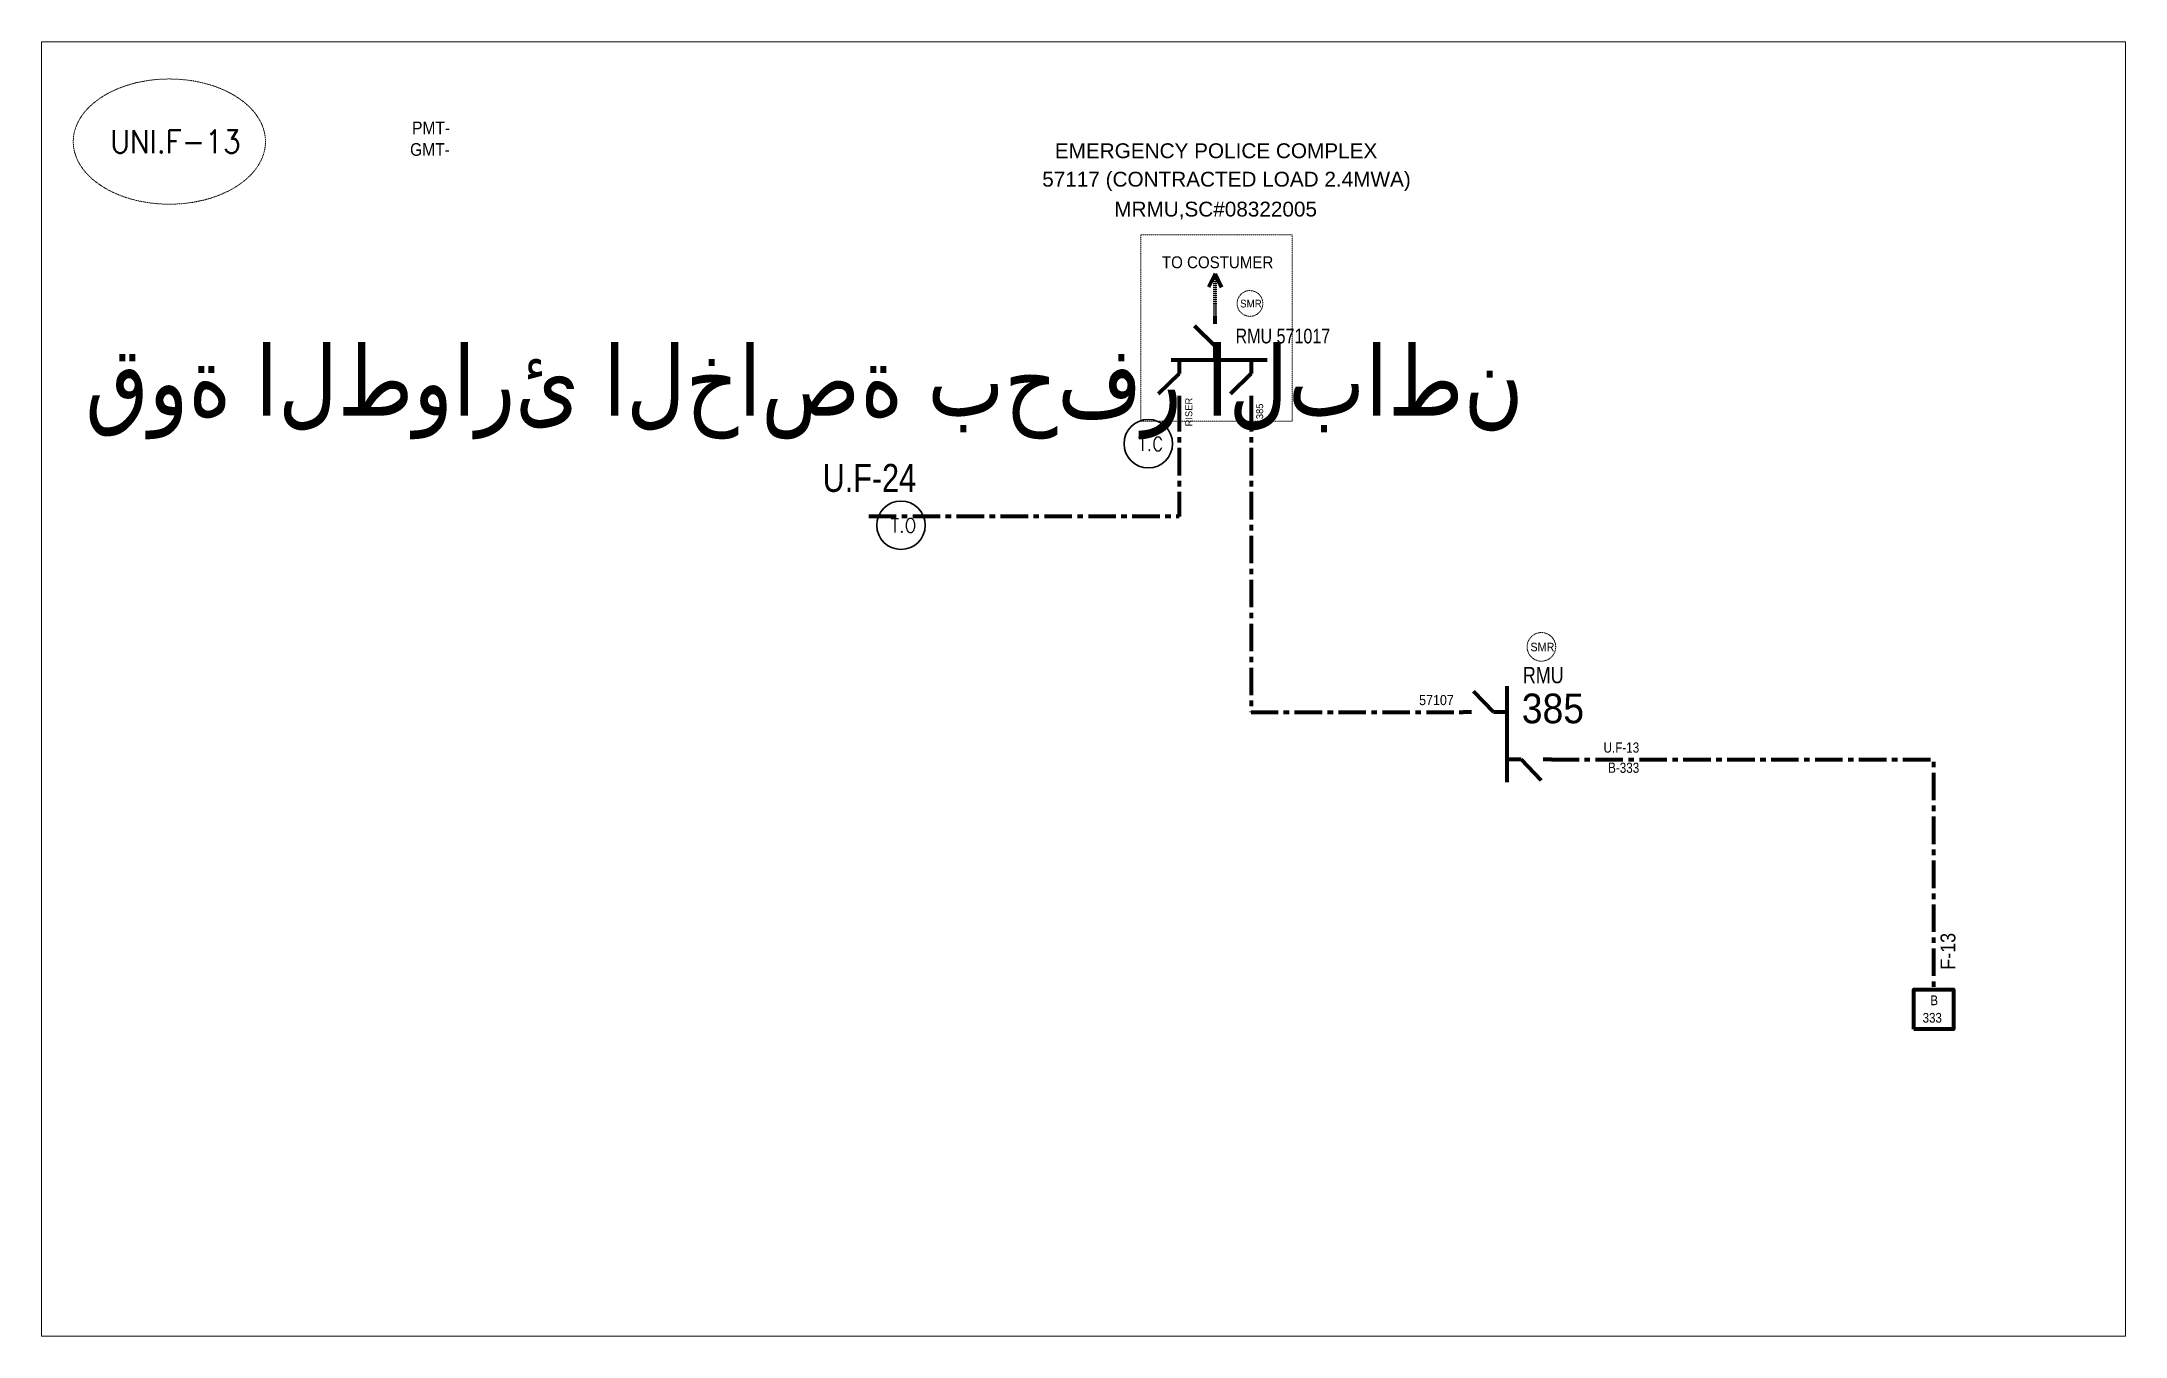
# Model space of a CAD drawing. Header units: metres. Extents: x 65984 to 144644, y -19036 to 23726.
# Drawn here: x 82099 to 83554, y 1206 to 2110 of the extents above; entities that cross this region are included whole.
import ezdxf
from ezdxf.enums import TextEntityAlignment as Align

# ---------------------------------------------------------------- set-up
doc = ezdxf.new("R2010")
doc.units = ezdxf.units.M
doc.header["$MEASUREMENT"] = 0
for name, pattern in [('( Center )', [2, 1.25, -0.25, 0.25, -0.25]), ('DGN Style 2', [0.023128, 0, -0.023128]), ('DGN Style 3', [0.013877, 0, -0.013877])]:
    doc.linetypes.add(name, pattern=pattern)
for name, color, linetype, lineweight in [('D FDR  03', 112, 'Continuous', 40), ('d_eos', 111, 'Continuous', 40), ('d_eos no', 121, 'Continuous', 40), ('d_switch', 95, 'Continuous', 40), ('d_tf no', 6, 'Continuous', 40), ('d_ug cable', 95, 'Continuous', 40), ('d_village name', 7, 'Continuous', 40), ('FDR  4  13', 206, 'Continuous', 40), ('fedr no', 95, 'Continuous', 40), ('GRID STATION  04', 7, 'Continuous', 40), ('O H MAIN FEEDER', 4, 'Continuous', 100), ('SW N O', 114, 'Continuous', 30)]:
    doc.layers.add(name, color=color, linetype=linetype, lineweight=lineweight)
doc.styles.add('Style-Arial', font='arial.ttf')
doc.styles.add('Style-ENGINEERING', font='ENGINEERING.shx')
doc.styles.add('Style-msdefault', font='msdefault.shx')
doc.styles.add('Style-STANDARD', font='STANDARD.shx')

msp = doc.modelspace()

# ---------------------------------------------------------------- texts
at = {"layer": 'D FDR  03', "linetype": 'DGN Style 3', "lineweight": 40, "insert": (82920.4, 1956), "char_height": 8.289, "attachment_point": 5, "line_spacing_factor": 0.6, "style": 'Style-ENGINEERING'}
msp.add_mtext('\\H1x;\\W0.95;TO COSTUMER', dxfattribs=at)
at = {"layer": 'd_eos no', "color": 7, "linetype": 'Continuous', "lineweight": 13, "style": 'Style-Arial', "width": 0.88}
for s, p in [('PMT-', (82357.9, 2054.3)), ('GMT-', (82356.5, 2039.2))]:
    msp.add_text(s, height=8.84, dxfattribs=at).set_placement(p, align=Align.TOP_LEFT)
at = {"layer": 'd_eos no', "color": 2, "linetype": 'Continuous', "lineweight": 53, "ltscale": 0.9, "style": 'Style-msdefault', "width": 0.818182}
msp.add_text('RMU 571017', height=10.26, dxfattribs=at).set_placement((82932.9, 1909.7), align=Align.TOP_LEFT)
at = {"layer": 'd_eos no', "color": 2, "linetype": 'Continuous', "lineweight": 13, "style": 'Style-Arial', "width": 0.88}
msp.add_text('قوة الطوارئ الخاصة بحفر الباطن', height=49.294, dxfattribs=at).set_placement((82129.7, 1898.3), align=Align.TOP_LEFT)
at = {"layer": 'd_eos no', "color": 2, "linetype": 'Continuous', "lineweight": 53, "style": 'Style-msdefault', "width": 0.818182}
for s, height, p in [('U.F-24', 19.51, (82644.6, 1815.3)), ('RMU', 11.4, (83133.6, 1673.6))]:
    msp.add_text(s, height=height, dxfattribs=at).set_placement(p, align=Align.TOP_LEFT)
at = {"layer": 'd_eos no', "color": 2, "linetype": 'Continuous', "lineweight": 140, "style": 'Style-Arial', "width": 0.9}
msp.add_text('385', height=20.72, dxfattribs=at).set_placement((83132.8, 1655), align=Align.TOP_LEFT)
at = {"layer": 'd_switch', "color": 7, "linetype": 'Continuous', "lineweight": 30, "ltscale": 1.102956, "style": 'Style-ENGINEERING', "width": 0.921053}
msp.add_text('57107', height=7.07, dxfattribs=at).set_placement((83061.1, 1654), align=Align.TOP_LEFT)
at = {"layer": 'd_switch', "color": 7, "linetype": 'Continuous', "lineweight": 30, "style": 'Style-ENGINEERING', "width": 0.857143}
for s, p in [('U.F-13', (83214.8, 1620.9)), ('B-333', (83214.8, 1606.8))]:
    msp.add_text(s, height=7.11, rotation=359.9925, dxfattribs=at).set_placement(p, align=Align.TOP_RIGHT)
at = {"layer": 'd_switch', "color": 2, "linetype": 'Continuous', "lineweight": 30, "style": 'Style-msdefault', "width": 0.9}
msp.add_text('F-13', height=10.36, rotation=90, dxfattribs=at).set_placement((83425.2, 1462.3), align=Align.TOP_LEFT)
at = {"layer": 'd_tf no', "color": 1, "linetype": 'Continuous', "lineweight": 40, "style": 'Style-msdefault', "width": 0.945946}
for height, p in [(5.38, (82936.1, 1929.9)), (5.98, (83138.8, 1690.5))]:
    msp.add_text('SMR', height=height, dxfattribs=at).set_placement(p, align=Align.TOP_LEFT)
at = {"layer": 'd_village name', "color": 7, "linetype": 'Continuous', "lineweight": 53, "style": 'Style-Arial'}
msp.add_text('EMERGENCY POLICE COMPLEX', height=10.361, rotation=360, dxfattribs=at).set_placement((82919.3, 2033.9), align=Align.MIDDLE_CENTER)
at = {"layer": 'd_village name', "color": 7, "linetype": 'Continuous', "lineweight": 53, "attachment_point": 5, "style": 'Style-Arial'}
for s, insert, char_height, line_spacing_factor in [('57117 (CONTRACTED LOAD 2.4MWA)', (82926.6, 2012.5), 10.361, 0.6), ('\\H0.7113x;MRMU,SC#08322005', (82919, 1992.2), 14.566, 0.42678)]:
    msp.add_mtext(s, dxfattribs=dict(at, insert=insert, char_height=char_height, line_spacing_factor=line_spacing_factor))
at = {"layer": 'FDR  4  13', "linetype": 'Continuous', "char_height": 4.88, "attachment_point": 5, "rotation": 90, "style": 'Style-ENGINEERING'}
for s, insert in [('RISER', (82900.3, 1851.5)), ('385', (82949.8, 1852))]:
    msp.add_mtext(s, dxfattribs=dict(at, insert=insert))
at = {"layer": 'fedr no', "color": 6, "linetype": 'Continuous', "lineweight": 40, "insert": (82192.7, 2040.3), "char_height": 15.98, "attachment_point": 5, "style": 'Style-STANDARD'}
msp.add_mtext('UNI.F-13', dxfattribs=at)
at = {"layer": 'GRID STATION  04', "color": 121, "linetype": 'Continuous', "lineweight": 70, "style": 'Style-msdefault', "width": 0.888889}
for s, p in [('B', (83418.1, 1444.3)), ('333', (83412.7, 1432.1))]:
    msp.add_text(s, height=6.79, dxfattribs=at).set_placement(p, align=Align.TOP_LEFT)

# ---------------------------------------------------------------- blocks, each defined once
blk = doc.blocks.new('*U1434')
at = {"layer": 'd_eos', "color": 2, "linetype": 'Continuous', "lineweight": 211, "ltscale": 0.978828}
for p, q in [((-4.65, 7.44), (-11.44, 14.45)), ((0, -16.16), (0, 16.17)), ((-12.09, 7.44), (-14.92, 7.44)), ((0, 7.44), (-4.65, 7.44)), ((0, -8.41), (4.65, -8.41)), ((4.65, -8.41), (11.45, -15.42)), ((12.09, -8.41), (14.92, -8.41))]:
    blk.add_line(p, q, dxfattribs=at)
blk = doc.blocks.new('*U1435')
at = {"layer": 'd_eos', "color": 7, "linetype": 'Continuous', "lineweight": 211, "ltscale": 0.978828}
for p, q in [((-12.95, 12.1), (-12.95, 14.93)), ((11.34, 12.1), (11.34, 14.92)), ((-12.95, 4.66), (-5.94, 11.45)), ((11.34, 4.66), (18.34, 11.45)), ((14.01, 0.01), (-18.32, 0.01)), ((-12.95, 0.01), (-12.95, 4.66)), ((-0.8, 0.01), (-0.8, -4.64)), ((11.34, 0.01), (11.34, 4.66)), ((-0.8, -4.64), (6.2, -11.44)), ((-0.8, -12.09), (-0.8, -14.91))]:
    blk.add_line(p, q, dxfattribs=at)
blk = doc.blocks.new('*U882')
at = {"layer": 'd_ug cable', "color": 1, "linetype": 'Continuous', "lineweight": 100}
for q in [(-2.21, -2.23), (2.18, -2.23)]:
    blk.add_line((-0.01, 2.26), q, dxfattribs=at)
blk = doc.blocks.new('*U1436')
at = {"layer": 'SW N O', "color": 1}
blk.add_circle((0, 0), 16.8, dxfattribs=at)
at = {"layer": 'SW N O', "color": 1, "style": 'Style-STANDARD'}
blk.add_text('T.C', height=9.6, dxfattribs=at).set_placement((1.7, -0.2), align=Align.MIDDLE_CENTER)
blk = doc.blocks.new('*U4212')
at = {"layer": 'SW N O', "color": 3}
blk.add_circle((0, 0), 16.8, dxfattribs=at)
at = {"layer": 'SW N O', "color": 3, "style": 'Style-STANDARD'}
blk.add_text('T.O', height=9.6, dxfattribs=at).set_placement((1.7, -0.2), align=Align.MIDDLE_CENTER)

# ---------------------------------------------------------------- linework, layer by layer
at = {"layer": 'd_ug cable', "color": 1, "linetype": 'DGN Style 3', "lineweight": 100}
msp.add_line((82918.7, 1918.9), (82918.7, 1948), dxfattribs=at)
at = {"layer": 'd_ug cable', "color": 121, "linetype": '( Center )', "lineweight": 158, "ltscale": 15.333939, "flags": 128}
for points in [[(82893.5, 1857.1), (82893.5, 1778.6), (82674.8, 1778.6)], [(82943.9, 1857.1), (82943.9, 1642), (83091.8, 1642)], [(83153.6, 1609.1), (83420.3, 1609.1), (83420.3, 1448.4)]]:
    msp.add_lwpolyline(points, dxfattribs=at)
at = {"layer": 'd_ug cable', "color": 2, "linetype": 'DGN Style 3', "lineweight": 13}
for centre, radius in [((82943, 1927.3), 8.98), ((83146.5, 1687.6), 9.97)]:
    msp.add_circle(centre, radius, dxfattribs=at)
at = {"layer": 'FDR  4  13', "linetype": 'DGN Style 2', "lineweight": 13, "flags": 128}
msp.add_lwpolyline([(82866.7, 1845.1), (82972.5, 1845.1), (82972.5, 1975.2), (82866.7, 1975.2)], close=True, dxfattribs=at)
at = {"layer": 'fedr no', "color": 82, "linetype": 'DGN Style 3', "lineweight": 13, "true_color": 0x1dc70e}
msp.add_ellipse((82188.4, 2040.3), major_axis=(67.1, 0), ratio=0.651175, dxfattribs=at)
at = {"layer": 'GRID STATION  04', "color": 121, "linetype": 'Continuous', "lineweight": 70, "ltscale": 0.740235, "flags": 128}
msp.add_lwpolyline([(83406.5, 1420.7), (83406.5, 1448.4), (83434.2, 1448.4), (83434.2, 1420.7)], close=True, dxfattribs=at)
at = {"layer": 'O H MAIN FEEDER', "color": 140, "lineweight": 13, "ltscale": 0.498271, "flags": 128}
msp.add_lwpolyline([(82099.2, 2110), (83554.3, 2110), (83554.3, 1206.4), (82099.2, 1206.4)], close=True, dxfattribs=at)

# ---------------------------------------------------------------- block references
at = {"layer": 'd_eos', "color": 7, "linetype": 'Continuous', "lineweight": 211, "ltscale": 0.978828, "xscale": 2.072203552102511, "yscale": 2.072203552102511, "zscale": 2.072203552102511, "rotation": 180}
msp.add_blockref('*U1435', (82917, 1888), dxfattribs=at)
at = {"layer": 'd_eos', "color": 2, "linetype": 'Continuous', "lineweight": 211, "ltscale": 0.978828, "xscale": 2.072203552102511, "yscale": 2.072203552102511, "zscale": 2.072203552102511}
msp.add_blockref('*U1434', (83122.7, 1626.6), dxfattribs=at)
at = {"layer": 'd_ug cable', "color": 1, "linetype": 'Continuous', "lineweight": 100, "xscale": 2.072203552102511, "yscale": 2.072203552102511, "zscale": 2.072203552102511}
msp.add_blockref('*U882', (82918.7, 1943.3), dxfattribs=at)
at = {"layer": 'SW N O', "color": 1, "xscale": 1.006695510863854, "yscale": 1.006695510863854, "zscale": 1.006695510863854}
msp.add_blockref('*U1436', (82872, 1829.4), dxfattribs=at)
at = {"layer": 'SW N O', "color": 3, "xscale": 1.006695510863854, "yscale": 1.006695510863854, "zscale": 1.006695510863854}
msp.add_blockref('*U4212', (82699.3, 1772.5), dxfattribs=at)

msp.set_redraw_order([(e.dxf.handle, doc.entitydb.next_handle()) for e in msp.query("TEXT MTEXT ATTDEF DIMENSION ARC_DIMENSION")])  # texts and dimensions are drawn at this point

doc.saveas('drawing.dxf')
